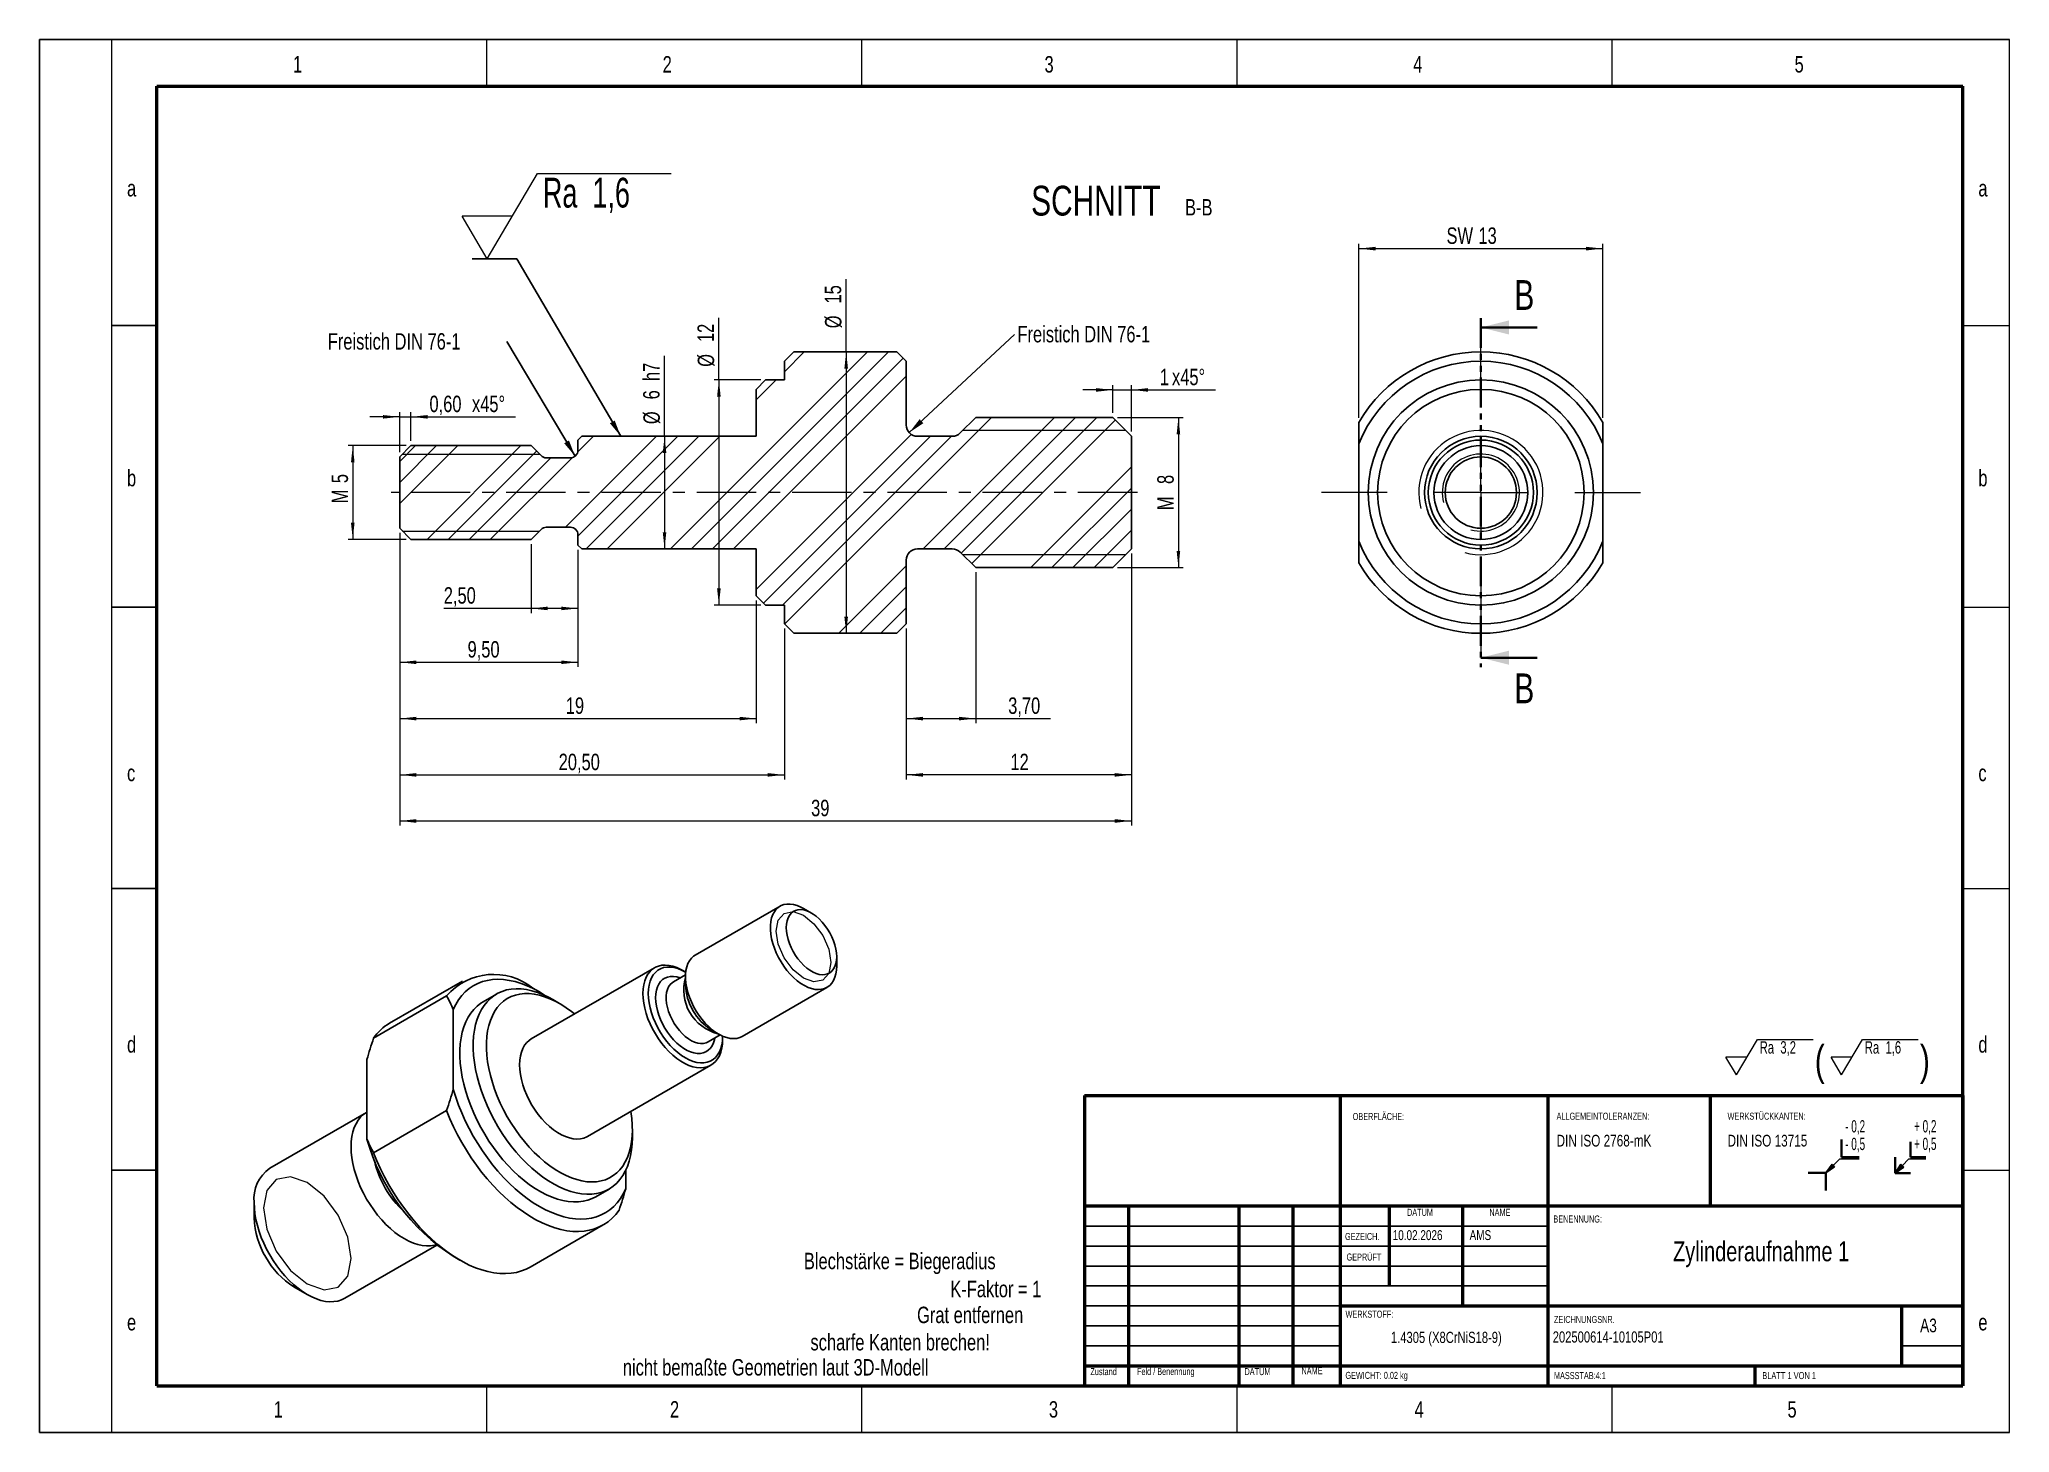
# Model space of a CAD drawing. Header units: millimetres. Extents: x 0 to 420, y 0 to 297.
import ezdxf

# ---------------------------------------------------------------- set-up
doc = ezdxf.new("R2010")
doc.units = ezdxf.units.MM
doc.header["$PDSIZE"] = -1
doc.linetypes.add('CENTERX2', pattern=[20.32, 12.7, -2.54, 2.54, -2.54])
doc.linetypes.add('PHANTOM', pattern=[12.7, 6.35, -1.27, 1.27, -1.27, 1.27, -1.27])
doc.styles.add('SLDTEXTSTYLE0', font='TXT', dxfattribs={"width": 0.605})
doc.styles.add('SLDTEXTSTYLE1', font='TXT', dxfattribs={"width": 0.678571})
doc.styles.add('SLDTEXTSTYLE2', font='TXT', dxfattribs={"width": 0.75})
doc.styles.add('SLDTEXTSTYLE3', font='TXT', dxfattribs={"width": 0.692308})
doc.dimstyles.new('SLDDIMSTYLE0', dxfattribs={"dimtxt": 0.18, "dimasz": 3.556, "dimexe": 0, "dimexo": 0.0625, "dimgap": 0, "dimtad": 0, "dimtih": 1, "dimtoh": 1, "dimdec": 0, "dimrnd": 1e-09, "dimzin": 0, "dimdsep": 46, "dimtxsty": 'Standard', "dimsah": 1, "dimcen": 0.09, "dimadec": 0, "dimazin": 0, "dimtfac": 3.556, "dimtdec": 0, "dimtofl": 0, "dimtmove": 0, "dimatfit": 3, "dimfxl": 1, "dimfrac": 2, "dimtolj": 1, "dimtzin": 0, "dimarcsym": 0})
doc.dimstyles.new('SLDDIMSTYLE1', dxfattribs={"dimtxt": 3.5, "dimasz": 3.556, "dimexe": 0, "dimexo": 0.0625, "dimgap": 0.875, "dimtad": 1, "dimlfac": 0.25, "dimrnd": 1e-09, "dimzin": 12, "dimdsep": 46, "dimtxsty": 'SLDTEXTSTYLE2', "dimsah": 1, "dimcen": 0.09, "dimadec": 0, "dimazin": 3, "dimtfac": 1, "dimtdec": 3, "dimtofl": 0, "dimtmove": 0, "dimatfit": 3, "dimfxl": 1, "dimfrac": 2, "dimtolj": 1, "dimtzin": 12, "dimarcsym": 0})
doc.dimstyles.new('SLDDIMSTYLE2', dxfattribs={"dimtxt": 3.5, "dimasz": 3.556, "dimexe": 0, "dimexo": 0.0625, "dimgap": 0.875, "dimtad": 1, "dimlfac": 0.25, "dimrnd": 1e-09, "dimdsep": 46, "dimtxsty": 'SLDTEXTSTYLE2', "dimsah": 1, "dimcen": 0.09, "dimadec": 0, "dimazin": 2, "dimtfac": 1, "dimtdec": 3, "dimtmove": 0, "dimatfit": 0, "dimfxl": 1, "dimfrac": 2, "dimtolj": 1, "dimtzin": 12, "dimarcsym": 0})
doc.dimstyles.new('SLDDIMSTYLE3', dxfattribs={"dimtxt": 3.5, "dimasz": 3.556, "dimexe": 0, "dimexo": 0.0625, "dimgap": 0.875, "dimtad": 1, "dimlfac": 0.25, "dimrnd": 1e-09, "dimzin": 12, "dimdsep": 46, "dimtxsty": 'SLDTEXTSTYLE2', "dimsah": 1, "dimcen": 0.09, "dimadec": 0, "dimazin": 3, "dimtfac": 1, "dimtdec": 3, "dimtmove": 0, "dimatfit": 0, "dimfxl": 1, "dimfrac": 2, "dimtolj": 1, "dimtzin": 12, "dimarcsym": 0})

msp = doc.modelspace()

# ---------------------------------------------------------------- texts
at = {"color": 7, "linetype": 'Continuous', "lineweight": 0}
for s, insert, char_height, attachment_point, style in [('1', (54.045, 293.436), 3.5, 1, 'SLDTEXTSTYLE2'), ('2', (132.859, 293.436), 3.5, 1, 'SLDTEXTSTYLE2'), ('3', (214.256, 293.436), 3.5, 1, 'SLDTEXTSTYLE2'), ('4', (292.836, 293.436), 3.5, 1, 'SLDTEXTSTYLE2'), ('5', (374.145, 293.436), 3.5, 1, 'SLDTEXTSTYLE2'), ('a', (18.679, 267.017), 3.5, 1, 'SLDTEXTSTYLE2'), ('a', (413.315, 267.017), 3.5, 1, 'SLDTEXTSTYLE2'), ('b', (18.679, 205.231), 3.5, 1, 'SLDTEXTSTYLE2'), ('b', (413.315, 205.231), 3.5, 1, 'SLDTEXTSTYLE2'), ('c', (18.679, 142.374), 3.5, 1, 'SLDTEXTSTYLE2'), ('c', (413.315, 142.374), 3.5, 1, 'SLDTEXTSTYLE2'), ('d', (18.679, 84.517), 3.5, 1, 'SLDTEXTSTYLE2'), ('d', (413.315, 84.517), 3.5, 1, 'SLDTEXTSTYLE2'), ('OBERFLÄCHE:', (279.951, 68.151), 1.5, 1, 'SLDTEXTSTYLE2'), ('DATUM', (291.536, 47.723), 1.5, 1, 'SLDTEXTSTYLE2'), ('NAME', (309.084, 47.723), 1.5, 1, 'SLDTEXTSTYLE2'), ('BENENNUNG:', (322.731, 46.302), 1.5, 1, 'SLDTEXTSTYLE2'), ('GEZEICH.', (278.316, 42.584), 1.5, 1, 'SLDTEXTSTYLE2'), ('10.02.2026', (288.472, 43.173), 2.1167, 1, 'SLDTEXTSTYLE2'), ('AMS', (304.868, 43.179), 2.1167, 1, 'SLDTEXTSTYLE2'), ('Blechstärke = Biegeradius', (162.956, 38.351), 3.5, 1, 'SLDTEXTSTYLE2'), ('GEPRÜFT', (278.64, 38.199), 1.5, 1, 'SLDTEXTSTYLE2'), ('Zylinderaufnahme 1', (367.01, 40.78), 4.23333, 2, 'SLDTEXTSTYLE2'), ('K-Faktor = 1', (194.174, 32.382), 3.5, 1, 'SLDTEXTSTYLE2'), ('Grat entfernen', (187.087, 26.861), 3.5, 1, 'SLDTEXTSTYLE2'), ('WERKSTOFF:', (278.421, 26.01), 1.5, 1, 'SLDTEXTSTYLE2'), ('e', (18.679, 25.307), 3.5, 1, 'SLDTEXTSTYLE2'), ('scharfe Kanten brechen!', (164.366, 21.036), 3.5, 1, 'SLDTEXTSTYLE2'), ('1.4305 (X8CrNiS18-9)', (299.911, 21.509), 2.38125, 2, 'SLDTEXTSTYLE2'), ('202500614-10105P01', (322.588, 21.598), 2.38125, 1, 'SLDTEXTSTYLE2'), ('ZEICHNUNGSNR.', (322.849, 24.892), 1.5, 1, 'SLDTEXTSTYLE2'), ('A3', (400.896, 24.324), 2.9104, 1, 'SLDTEXTSTYLE2'), ('e', (413.315, 25.307), 3.5, 1, 'SLDTEXTSTYLE2'), ('nicht bemaßte Geometrien laut 3D-Modell', (124.374, 15.693), 3.5, 1, 'SLDTEXTSTYLE2'), ('Zustand', (224.035, 13.777), 1.5, 1, 'SLDTEXTSTYLE2'), ('Feld / Benennung', (233.972, 13.811), 1.5, 1, 'SLDTEXTSTYLE2'), ('DATUM', (256.885, 13.774), 1.5, 1, 'SLDTEXTSTYLE2'), ('NAME', (269.035, 13.961), 1.5, 1, 'SLDTEXTSTYLE2'), ('GEWICHT: 0.02 kg', (278.393, 12.973), 1.4986, 1, 'SLDTEXTSTYLE2'), ('MASSSTAB:4:1', (322.849, 12.924), 1.5, 1, 'SLDTEXTSTYLE2'), ('BLATT 1 VON 1', (367.254, 12.924), 1.5, 1, 'SLDTEXTSTYLE3'), ('1', (49.926, 6.722), 3.5, 1, 'SLDTEXTSTYLE2'), ('2', (134.423, 6.722), 3.5, 1, 'SLDTEXTSTYLE2'), ('3', (215.194, 6.722), 3.5, 1, 'SLDTEXTSTYLE2'), ('4', (293.141, 6.722), 3.5, 1, 'SLDTEXTSTYLE2'), ('5', (372.627, 6.722), 3.5, 1, 'SLDTEXTSTYLE2')]:
    msp.add_mtext(s, dxfattribs=dict(at, insert=insert, char_height=char_height, attachment_point=attachment_point, style=style))
at = {"color": 7, "linetype": 'Continuous', "char_height": 6.35, "attachment_point": 1, "style": 'SLDTEXTSTYLE2'}
for insert in [(314.409, 245.683), (314.409, 161.837)]:
    msp.add_mtext('B', dxfattribs=dict(at, insert=insert))

# ---------------------------------------------------------------- blocks, each defined once
blk = doc.blocks.new('SW_NOTE_0')
at = {"color": 0, "linetype": 'Continuous', "lineweight": 0, "insert": (0, 4.51), "char_height": 3.5, "attachment_point": 1, "style": 'SLDTEXTSTYLE0'}
blk.add_mtext('+ 0,5', dxfattribs=at)
blk = doc.blocks.new('SW_NOTE_0_1')
at = {"color": 0, "linetype": 'Continuous', "lineweight": 0, "insert": (0, 4.51), "char_height": 3.5, "attachment_point": 1, "style": 'SLDTEXTSTYLE0'}
blk.add_mtext('+ 0,2', dxfattribs=at)
blk = doc.blocks.new('SW_NOTE_0_2')
at = {"color": 0, "linetype": 'Continuous', "lineweight": 0, "insert": (0, 4.51), "char_height": 3.5, "attachment_point": 1, "style": 'SLDTEXTSTYLE0'}
blk.add_mtext('- 0,2', dxfattribs=at)
blk = doc.blocks.new('SW_NOTE_0_3')
at = {"color": 0, "linetype": 'Continuous', "lineweight": 0, "insert": (0, 4.51), "char_height": 3.5, "attachment_point": 1, "style": 'SLDTEXTSTYLE0'}
blk.add_mtext('- 0,5', dxfattribs=at)
blk = doc.blocks.new('Block3')
at = {"linetype": 'Continuous'}
for points in [[(735.45, 277.8), (737.92, 279.57), (737.22, 280.27)], [(755.16, 277.71), (757.62, 279.47), (756.78, 280.26)]]:
    blk.add_hatch(color=7, dxfattribs=at).paths.add_polyline_path(points, flags=0)
at = {"color": 7, "linetype": 'Continuous', "lineweight": 35}
for p, q in [((739.95, 287.3), (739.95, 282.3)), ((759.52, 286.66), (759.52, 282.3)), ((739.95, 282.3), (744.95, 282.3)), ((755.16, 277.71), (755.16, 282.3)), ((759.52, 282.3), (763.89, 282.3)), ((730.45, 277.8), (735.45, 277.8)), ((735.45, 277.8), (735.45, 272.8)), ((759.52, 277.71), (755.16, 277.71))]:
    blk.add_line(p, q, dxfattribs=at)
at = {"color": 7, "linetype": 'Continuous', "lineweight": 18}
for p, q in [((735.45, 277.8), (739.45, 281.8)), ((735.45, 277.8), (737.22, 280.27)), ((737.22, 280.27), (737.92, 279.57)), ((739.45, 281.8), (744.95, 281.8)), ((755.16, 277.71), (759.02, 281.8)), ((755.16, 277.71), (756.78, 280.26)), ((756.78, 280.26), (757.62, 279.47)), ((759.02, 281.8), (763.89, 281.8)), ((735.45, 277.8), (737.92, 279.57)), ((755.16, 277.71), (757.62, 279.47))]:
    blk.add_line(p, q, dxfattribs=at)
at = {"color": 7, "linetype": 'Continuous', "lineweight": 0}
for p in [(737.57, 279.92), (757.2, 279.87)]:
    blk.add_point(p, dxfattribs=at)
for name, p in [('SW_NOTE_0_2', (740.95, 288.28)), ('SW_NOTE_0_1', (760.52, 288.3)), ('SW_NOTE_0_3', (740.95, 283.28)), ('SW_NOTE_0', (760.52, 283.3))]:
    blk.add_blockref(name, p, dxfattribs=at)
blk = doc.blocks.new('SW_NOTE_0_4')
at = {"color": 0, "linetype": 'Continuous', "lineweight": 0}
for p, q in [((-4.95, -3.78), (-0.49, 3.78)), ((-0.49, 3.78), (11.38, 3.78)), ((17.46, -3.78), (21.92, 3.78)), ((21.92, 3.78), (33.78, 3.78)), ((-4.95, -3.78), (-7.18, 0)), ((-2.72, 0), (-7.18, 0)), ((17.46, -3.78), (15.23, 0)), ((19.69, 0), (15.23, 0))]:
    blk.add_line(p, q, dxfattribs=at)
at = {"color": 0, "linetype": 'Continuous', "lineweight": 0, "attachment_point": 1}
for s, insert, char_height, style in [('Ra  3,2', (0, 3.41), 2.646, 'SLDTEXTSTYLE1'), ('(', (11.75, 2.54), 6.35, 'SLDTEXTSTYLE2'), ('Ra  1,6', (22.41, 3.41), 2.646, 'SLDTEXTSTYLE1'), (')', (34.15, 2.54), 6.35, 'SLDTEXTSTYLE2')]:
    blk.add_mtext(s, dxfattribs=dict(at, insert=insert, char_height=char_height, style=style))
blk = doc.blocks.new('SW_NOTE_0_5')
at = {"color": 0, "linetype": 'Continuous', "lineweight": 0, "attachment_point": 1, "style": 'SLDTEXTSTYLE2'}
for s, insert, char_height in [('ALLGEMEINTOLERANZEN:', (0, 1.93), 1.5), ('DIN ISO 2768-mK', (0, -2.78), 2.5)]:
    blk.add_mtext(s, dxfattribs=dict(at, insert=insert, char_height=char_height))
blk = doc.blocks.new('SW_NOTE_0_6')
at = {"color": 0, "linetype": 'Continuous', "lineweight": 0, "attachment_point": 1, "style": 'SLDTEXTSTYLE2'}
for s, insert, char_height in [('WERKSTÜCKKANTEN:', (0, 1.93), 1.5), ('DIN ISO 13715', (0, -2.78), 2.5)]:
    blk.add_mtext(s, dxfattribs=dict(at, insert=insert, char_height=char_height))
blk = doc.blocks.new('SW_SFSYMBOL_0')
at = {"color": 0, "linetype": 'Continuous', "lineweight": 0}
for p, q in [((3.17, 0), (13.88, 18.14)), ((13.88, 18.14), (42.4, 18.14)), ((3.17, 0), (-2.18, 9.07)), ((8.53, 9.07), (-2.18, 9.07))]:
    blk.add_line(p, q, dxfattribs=at)
at = {"color": 0, "linetype": 'Continuous', "lineweight": 0, "insert": (15.05, 17.26), "char_height": 6.35, "attachment_point": 1, "style": 'SLDTEXTSTYLE1'}
blk.add_mtext('Ra  1,6', dxfattribs=at)
blk = doc.blocks.new('_D')
at = {"color": 7, "linetype": 'Continuous', "lineweight": 0}
for p, q in [((281.27, 216.36), (281.27, 253.4)), ((281.27, 252.4), (333.27, 252.4)), ((333.27, 216.36), (333.27, 253.4))]:
    blk.add_line(p, q, dxfattribs=at)
at = {"color": 7, "linetype": 'Continuous', "lineweight": 18}
for points in [[(281.27, 252.4), (284.82, 252.01), (284.82, 252.78)], [(333.27, 252.4), (329.71, 252.78), (329.71, 252.01)]]:
    blk.add_solid(points, dxfattribs=at)
at = {"color": 7, "linetype": 'Continuous', "lineweight": 18, "char_height": 3.5, "attachment_point": 1, "style": 'SLDTEXTSTYLE2'}
for s, insert in [('SW', (299.95, 256.91)), ('13', (306.75, 256.91))]:
    blk.add_mtext(s, dxfattribs=dict(at, insert=insert))
blk = doc.blocks.new('SW_CENTERMARKSYMBOL_0')
at = {"color": 0, "linetype": 'Continuous', "lineweight": 18}
for p, q in [((0, 20), (0, 34)), ((0, 0), (0, 10)), ((-20, 0), (-34, 0)), ((0, 0), (-10, 0)), ((0, 0), (0, -10)), ((0, 0), (10, 0)), ((20, 0), (34, 0)), ((0, -20), (0, -34))]:
    blk.add_line(p, q, dxfattribs=at)
blk = doc.blocks.new('_D_1')
at = {"color": 7, "linetype": 'Continuous', "lineweight": 0}
for q in [(171.98, 245.88), (171.98, 170.4)]:
    blk.add_line((171.98, 230.4), q, dxfattribs=at)
at = {"color": 7, "linetype": 'Continuous', "lineweight": 18}
for points in [[(171.98, 230.4), (171.59, 226.84), (172.36, 226.84)], [(171.98, 170.4), (172.36, 173.95), (171.59, 173.95)]]:
    blk.add_solid(points, dxfattribs=at)
at = {"color": 7, "linetype": 'Continuous', "lineweight": 18, "char_height": 3.5, "attachment_point": 1, "rotation": 90, "style": 'SLDTEXTSTYLE2'}
for s, insert in [('15', (167.41, 240.7)), ('%%c', (167.46, 235.42))]:
    blk.add_mtext(s, dxfattribs=dict(at, insert=insert))
blk = doc.blocks.new('_D_2')
at = {"color": 7, "linetype": 'Continuous', "lineweight": 0}
for p, q in [((76.8, 191.8), (76.8, 163.22)), ((114.8, 188.2), (114.8, 163.22)), ((76.8, 164.22), (114.8, 164.22))]:
    blk.add_line(p, q, dxfattribs=at)
at = {"color": 7, "linetype": 'Continuous', "lineweight": 18}
for points in [[(76.8, 164.22), (80.35, 163.84), (80.35, 164.6)], [(114.8, 164.22), (111.24, 164.6), (111.24, 163.84)]]:
    blk.add_solid(points, dxfattribs=at)
at = {"color": 7, "linetype": 'Continuous', "lineweight": 18, "insert": (91.27, 168.73), "char_height": 3.5, "attachment_point": 1, "style": 'SLDTEXTSTYLE2'}
blk.add_mtext('9,50', dxfattribs=at)
blk = doc.blocks.new('_D_3')
at = {"color": 7, "linetype": 'Continuous', "lineweight": 0}
for p, q in [((76.8, 191.8), (76.8, 151.22)), ((152.8, 177.4), (152.8, 151.22)), ((76.8, 152.22), (152.8, 152.22))]:
    blk.add_line(p, q, dxfattribs=at)
at = {"color": 7, "linetype": 'Continuous', "lineweight": 18}
for points in [[(76.8, 152.22), (80.35, 151.84), (80.35, 152.6)], [(152.8, 152.22), (149.24, 152.6), (149.24, 151.84)]]:
    blk.add_solid(points, dxfattribs=at)
at = {"color": 7, "linetype": 'Continuous', "lineweight": 18, "insert": (112.21, 156.73), "char_height": 3.5, "attachment_point": 1, "style": 'SLDTEXTSTYLE2'}
blk.add_mtext('19', dxfattribs=at)
blk = doc.blocks.new('_D_4')
at = {"color": 7, "linetype": 'Continuous', "lineweight": 0}
for p, q in [((76.8, 191.8), (76.8, 139.22)), ((158.8, 171.4), (158.8, 139.22)), ((76.8, 140.22), (158.8, 140.22))]:
    blk.add_line(p, q, dxfattribs=at)
at = {"color": 7, "linetype": 'Continuous', "lineweight": 18}
for points in [[(76.8, 140.22), (80.35, 139.84), (80.35, 140.6)], [(158.8, 140.22), (155.24, 140.6), (155.24, 139.84)]]:
    blk.add_solid(points, dxfattribs=at)
at = {"color": 7, "linetype": 'Continuous', "lineweight": 18, "insert": (110.69, 144.73), "char_height": 3.5, "attachment_point": 1, "style": 'SLDTEXTSTYLE2'}
blk.add_mtext('20,50', dxfattribs=at)
blk = doc.blocks.new('_D_5')
at = {"color": 7, "linetype": 'Continuous', "lineweight": 0}
for p, q in [((232.8, 187.4), (232.8, 139.22)), ((184.8, 171.4), (184.8, 139.22)), ((232.8, 140.22), (184.8, 140.22))]:
    blk.add_line(p, q, dxfattribs=at)
at = {"color": 7, "linetype": 'Continuous', "lineweight": 18}
for points in [[(184.8, 140.22), (188.35, 139.84), (188.35, 140.6)], [(232.8, 140.22), (229.24, 140.6), (229.24, 139.84)]]:
    blk.add_solid(points, dxfattribs=at)
at = {"color": 7, "linetype": 'Continuous', "lineweight": 18, "insert": (206.99, 144.73), "char_height": 3.5, "attachment_point": 1, "style": 'SLDTEXTSTYLE2'}
blk.add_mtext('12', dxfattribs=at)
blk = doc.blocks.new('_D_6')
at = {"color": 7, "linetype": 'Continuous', "lineweight": 0}
for q in [(133.26, 229.57), (133.26, 188.4)]:
    blk.add_line((133.26, 212.4), q, dxfattribs=at)
at = {"color": 7, "linetype": 'Continuous', "lineweight": 18}
for points in [[(133.26, 212.4), (132.88, 208.84), (133.64, 208.84)], [(133.26, 188.4), (133.64, 191.95), (132.88, 191.95)]]:
    blk.add_solid(points, dxfattribs=at)
at = {"color": 7, "linetype": 'Continuous', "lineweight": 18, "char_height": 3.5, "attachment_point": 1, "rotation": 90, "style": 'SLDTEXTSTYLE2'}
for s, insert in [('h7', (128.69, 224.16)), ('6', (128.69, 220.26)), ('%%c', (128.75, 214.98))]:
    blk.add_mtext(s, dxfattribs=dict(at, insert=insert))
blk = doc.blocks.new('_D_7')
at = {"color": 7, "linetype": 'Continuous', "lineweight": 0}
for p, q in [((144.84, 224.4), (144.84, 237.65)), ((153.8, 224.4), (143.84, 224.4)), ((144.84, 224.4), (144.84, 176.4)), ((153.8, 176.4), (143.84, 176.4))]:
    blk.add_line(p, q, dxfattribs=at)
at = {"color": 7, "linetype": 'Continuous', "lineweight": 18}
for points in [[(144.84, 224.4), (144.46, 220.84), (145.23, 220.84)], [(144.84, 176.4), (145.23, 179.95), (144.46, 179.95)]]:
    blk.add_solid(points, dxfattribs=at)
at = {"color": 7, "linetype": 'Continuous', "lineweight": 18, "char_height": 3.5, "attachment_point": 1, "rotation": 90, "style": 'SLDTEXTSTYLE2'}
for s, insert in [('12', (140.28, 232.48)), ('%%c', (140.33, 227.2))]:
    blk.add_mtext(s, dxfattribs=dict(at, insert=insert))
blk = doc.blocks.new('_D_8')
at = {"color": 7, "linetype": 'Continuous', "lineweight": 0}
for p, q in [((229.8, 216.4), (243.8, 216.4)), ((242.8, 216.4), (242.8, 184.4)), ((229.8, 184.4), (243.8, 184.4))]:
    blk.add_line(p, q, dxfattribs=at)
at = {"color": 7, "linetype": 'Continuous', "lineweight": 18}
for points in [[(242.8, 216.4), (242.42, 212.84), (243.18, 212.84)], [(242.8, 184.4), (243.18, 187.95), (242.42, 187.95)]]:
    blk.add_solid(points, dxfattribs=at)
at = {"color": 7, "linetype": 'Continuous', "lineweight": 18, "char_height": 3.5, "attachment_point": 1, "rotation": 90, "style": 'SLDTEXTSTYLE2'}
for s, insert in [('8', (238.29, 202.22)), ('M', (238.29, 196.64))]:
    blk.add_mtext(s, dxfattribs=dict(at, insert=insert))
blk = doc.blocks.new('_D_9')
at = {"color": 7, "linetype": 'Continuous', "lineweight": 0}
for p, q in [((104.8, 189.4), (104.8, 174.7)), ((114.8, 188.2), (114.8, 174.7)), ((104.8, 175.7), (86.2, 175.7)), ((114.8, 175.7), (104.8, 175.7))]:
    blk.add_line(p, q, dxfattribs=at)
at = {"color": 7, "linetype": 'Continuous', "lineweight": 18}
for points in [[(104.8, 175.7), (108.35, 175.32), (108.35, 176.08)], [(114.8, 175.7), (111.24, 176.08), (111.24, 175.32)]]:
    blk.add_solid(points, dxfattribs=at)
at = {"color": 7, "linetype": 'Continuous', "lineweight": 18, "insert": (86.2, 180.22), "char_height": 3.5, "attachment_point": 1, "style": 'SLDTEXTSTYLE2'}
blk.add_mtext('2,50', dxfattribs=at)
blk = doc.blocks.new('_D_10')
at = {"color": 7, "linetype": 'Continuous', "lineweight": 0}
for p, q in [((199.6, 183.4), (199.6, 151.22)), ((184.8, 171.4), (184.8, 151.22)), ((184.8, 152.22), (199.6, 152.22)), ((199.6, 152.22), (215.56, 152.22))]:
    blk.add_line(p, q, dxfattribs=at)
at = {"color": 7, "linetype": 'Continuous', "lineweight": 18}
for points in [[(184.8, 152.22), (188.35, 151.84), (188.35, 152.6)], [(199.6, 152.22), (196.04, 152.6), (196.04, 151.84)]]:
    blk.add_solid(points, dxfattribs=at)
at = {"color": 7, "linetype": 'Continuous', "lineweight": 18, "insert": (206.51, 156.73), "char_height": 3.5, "attachment_point": 1, "style": 'SLDTEXTSTYLE2'}
blk.add_mtext('3,70', dxfattribs=at)
blk = doc.blocks.new('_D_11')
at = {"color": 7, "linetype": 'Continuous', "lineweight": 0}
for p, q in [((76.8, 216.54), (70.45, 216.54)), ((76.8, 209), (76.8, 217.54)), ((76.8, 216.54), (79.2, 216.54)), ((79.2, 211.4), (79.2, 217.54)), ((79.2, 216.54), (101.49, 216.54))]:
    blk.add_line(p, q, dxfattribs=at)
at = {"color": 7, "linetype": 'Continuous', "lineweight": 18}
for points in [[(76.8, 216.54), (73.24, 216.92), (73.24, 216.16)], [(79.2, 216.54), (82.75, 216.16), (82.75, 216.92)]]:
    blk.add_solid(points, dxfattribs=at)
at = {"color": 7, "linetype": 'Continuous', "lineweight": 18, "char_height": 3.5, "attachment_point": 1, "style": 'SLDTEXTSTYLE2'}
for s, insert in [('0,60', (83.15, 221.05)), ('x45°', (92.21, 221.05))]:
    blk.add_mtext(s, dxfattribs=dict(at, insert=insert))
blk = doc.blocks.new('_D_12')
at = {"color": 7, "linetype": 'Continuous', "lineweight": 0}
for p, q in [((228.8, 217.4), (228.8, 223.28)), ((232.8, 213.4), (232.8, 223.28)), ((228.8, 222.28), (222.45, 222.28)), ((228.8, 222.28), (232.8, 222.28)), ((232.8, 222.28), (250.71, 222.28))]:
    blk.add_line(p, q, dxfattribs=at)
at = {"color": 7, "linetype": 'Continuous', "lineweight": 18}
for points in [[(228.8, 222.28), (225.24, 222.66), (225.24, 221.89)], [(232.8, 222.28), (236.35, 221.89), (236.35, 222.66)]]:
    blk.add_solid(points, dxfattribs=at)
at = {"color": 7, "linetype": 'Continuous', "lineweight": 18, "char_height": 3.5, "attachment_point": 1, "style": 'SLDTEXTSTYLE2'}
for s, insert in [('1', (238.84, 226.79)), ('x45°', (241.43, 226.79))]:
    blk.add_mtext(s, dxfattribs=dict(at, insert=insert))
blk = doc.blocks.new('_D_13')
at = {"color": 7, "linetype": 'Continuous', "lineweight": 0}
for p, q in [((78.2, 210.4), (65.8, 210.4)), ((66.8, 210.4), (66.8, 190.4)), ((78.2, 190.4), (65.8, 190.4))]:
    blk.add_line(p, q, dxfattribs=at)
at = {"color": 7, "linetype": 'Continuous', "lineweight": 18}
for points in [[(66.8, 210.4), (66.42, 206.84), (67.18, 206.84)], [(66.8, 190.4), (67.18, 193.95), (66.42, 193.95)]]:
    blk.add_solid(points, dxfattribs=at)
at = {"color": 7, "linetype": 'Continuous', "lineweight": 18, "char_height": 3.5, "attachment_point": 1, "rotation": 90, "style": 'SLDTEXTSTYLE2'}
for s, insert in [('5', (62.29, 202.4)), ('M', (62.29, 198.11))]:
    blk.add_mtext(s, dxfattribs=dict(at, insert=insert))
blk = doc.blocks.new('_D_14')
at = {"color": 7, "linetype": 'Continuous', "lineweight": 0}
for p, q in [((76.8, 191.8), (76.8, 129.4)), ((232.8, 187.4), (232.8, 129.4)), ((76.8, 130.4), (232.8, 130.4))]:
    blk.add_line(p, q, dxfattribs=at)
at = {"color": 7, "linetype": 'Continuous', "lineweight": 18}
for points in [[(76.8, 130.4), (80.35, 130.01), (80.35, 130.78)], [(232.8, 130.4), (229.24, 130.78), (229.24, 130.01)]]:
    blk.add_solid(points, dxfattribs=at)
at = {"color": 7, "linetype": 'Continuous', "lineweight": 18, "insert": (164.5, 134.91), "char_height": 3.5, "attachment_point": 1, "style": 'SLDTEXTSTYLE2'}
blk.add_mtext('39', dxfattribs=at)
blk = doc.blocks.new('SW_NOTE_0_7')
at = {"color": 0, "linetype": 'Continuous', "lineweight": 0, "attachment_point": 2, "style": 'SLDTEXTSTYLE2'}
for s, insert, char_height in [('SCHNITT', (16.07, 8.19), 6.35), ('B-B', (38.01, 5.35), 3.5)]:
    blk.add_mtext(s, dxfattribs=dict(at, insert=insert, char_height=char_height))
blk = doc.blocks.new('SW_NOTE_0_8')
at = {"color": 0, "linetype": 'Continuous', "lineweight": 0, "insert": (-38.17, 1.77), "char_height": 3.5, "attachment_point": 1, "style": 'SLDTEXTSTYLE2'}
blk.add_mtext('Freistich DIN 76-1', dxfattribs=at)
blk = doc.blocks.new('SW_NOTE_0_9')
at = {"color": 0, "linetype": 'Continuous', "lineweight": 0, "insert": (0.6, 1.84), "char_height": 3.5, "attachment_point": 1, "style": 'SLDTEXTSTYLE2'}
blk.add_mtext('Freistich DIN 76-1', dxfattribs=at)

# ---------------------------------------------------------------- dimensions: what is measured, and where the dimension line sits
at = {"color": 7, "linetype": 'Continuous', "lineweight": 18}
for base, p1, p2, text, dimstyle, picture, middle in [((333.269, 252.396), (281.269, 215.362), (333.269, 215.362), 'SW<>', 'SLDDIMSTYLE1', '_D', (305.937, 252.396)), ((232.799, 222.275), (228.799, 216.396), (232.799, 212.396), '<>x45°', 'SLDDIMSTYLE3', '_D_12', (244.778, 222.275)), ((79.199, 216.542), (76.799, 207.996), (79.199, 210.396), '<>x45°', 'SLDDIMSTYLE2', '_D_11', (92.321, 216.542))]:
    dim = msp.add_linear_dim(base=base, p1=p1, p2=p2, text=text, dimstyle=dimstyle, dxfattribs=at)
    dim.commit()
    dim.dimension.update_dxf_attribs({"geometry": picture, "text_midpoint": middle, "dimtype": 160})
for base, p1, p2, text, picture, middle in [((171.975, 170.396), (182.799, 230.396), (182.799, 170.396), '%%c<>', '_D_1', (171.975, 240.65)), ((144.844, 176.396), (154.799, 224.396), (154.799, 176.396), '%%c<>', '_D_7', (144.844, 232.427)), ((133.258, 188.396), (115.599, 212.396), (115.599, 188.396), '%%c<> h7', '_D_6', (133.258, 222.275)), ((242.799, 184.396), (228.799, 216.396), (228.799, 184.396), 'M <>', '_D_8', (242.799, 200.721)), ((66.799, 190.396), (79.199, 210.396), (79.199, 190.396), 'M<>', '_D_13', (66.799, 201.545))]:
    dim = msp.add_linear_dim(base=base, p1=p1, p2=p2, angle=90, text=text, dimstyle='SLDDIMSTYLE1', dxfattribs=at)
    dim.commit()
    dim.dimension.update_dxf_attribs({"geometry": picture, "text_midpoint": middle, "dimtype": 160})
for base, p1, p2, picture, middle in [((114.799, 164.222), (76.799, 192.796), (114.799, 189.196), '_D_2', (95.799, 164.222)), ((152.799, 152.222), (76.799, 192.796), (152.799, 178.396), '_D_3', (114.799, 152.222)), ((158.799, 140.222), (76.799, 192.796), (158.799, 172.396), '_D_4', (116.512, 140.222)), ((232.799, 130.396), (76.799, 192.796), (232.799, 188.396), '_D_14', (167.09, 130.396)), ((104.799, 175.703), (114.799, 189.196), (104.799, 190.396), '_D_9', (90.726, 175.703)), ((184.799, 140.222), (232.799, 188.396), (184.799, 172.396), '_D_5', (209.573, 140.222)), ((199.599, 152.222), (184.799, 172.396), (199.599, 184.396), '_D_10', (211.039, 152.222))]:
    dim = msp.add_linear_dim(base=base, p1=p1, p2=p2, dimstyle='SLDDIMSTYLE1', dxfattribs=at)
    dim.commit()
    dim.dimension.update_dxf_attribs({"geometry": picture, "text_midpoint": middle, "dimtype": 160})

# ---------------------------------------------------------------- hatches: boundary and pattern name
at = {"linetype": 'Continuous', "lineweight": 18}
h = msp.add_hatch(dxfattribs=at)
h.set_pattern_fill('DIN 201 Stahl und Stahlguss', style=0, pattern_type=2)
h.set_pattern_definition([(45, (0, 0), (-13.4704, 13.4704), []), (45, (4.49, 0), (-13.4704, 13.4704), []), (45, (8.98, 0), (-13.4704, 13.4704), []), (45, (13.47, 0), (-13.4704, 13.4704), [])])
edge = h.paths.add_edge_path(flags=0)
edge.add_line((160.799, 170.396), (182.799, 170.396))
edge.add_line((182.799, 170.396), (184.799, 172.396))
edge.add_line((184.799, 172.396), (184.799, 185.996))
edge.add_arc((187.199, 185.996), 2.4, 90, 180, ccw=False)
edge.add_line((187.199, 188.396), (194.605, 188.396))
edge.add_arc((194.605, 185.996), 2.4, 45, 90, ccw=False)
edge.add_line((196.302, 187.693), (199.599, 184.396))
edge.add_line((199.599, 184.396), (228.799, 184.396))
edge.add_line((228.799, 184.396), (232.799, 188.396))
edge.add_line((232.799, 188.396), (232.799, 212.396))
edge.add_line((232.799, 212.396), (228.799, 216.396))
edge.add_line((228.799, 216.396), (199.599, 216.396))
edge.add_line((199.599, 216.396), (196.302, 213.098))
edge.add_arc((194.605, 214.796), 2.4, 270, 315, ccw=False)
edge.add_line((194.605, 212.396), (187.199, 212.396))
edge.add_arc((187.199, 214.796), 2.4, 180, 270, ccw=False)
edge.add_line((184.799, 214.796), (184.799, 228.396))
edge.add_line((184.799, 228.396), (182.799, 230.396))
edge.add_line((182.799, 230.396), (160.799, 230.396))
edge.add_line((160.799, 230.396), (158.799, 228.396))
edge.add_line((158.799, 228.396), (158.799, 224.396))
edge.add_line((158.799, 224.396), (154.799, 224.396))
edge.add_line((154.799, 224.396), (152.799, 222.396))
edge.add_line((152.799, 222.396), (152.799, 212.396))
edge.add_line((152.799, 212.396), (115.599, 212.396))
edge.add_line((115.599, 212.396), (114.799, 211.596))
edge.add_line((114.799, 211.596), (114.799, 209.396))
edge.add_arc((113.199, 209.396), 1.6, 270, 360, ccw=False)
edge.add_line((113.199, 207.796), (108.062, 207.796))
edge.add_arc((108.062, 209.396), 1.6, 225, 270, ccw=False)
edge.add_line((106.93, 208.264), (104.799, 210.396))
edge.add_line((104.799, 210.396), (79.199, 210.396))
edge.add_line((79.199, 210.396), (76.799, 207.996))
edge.add_line((76.799, 207.996), (76.799, 192.796))
edge.add_line((76.799, 192.796), (79.199, 190.396))
edge.add_line((79.199, 190.396), (104.799, 190.396))
edge.add_line((104.799, 190.396), (106.93, 192.527))
edge.add_arc((108.062, 191.396), 1.6, 90, 135, ccw=False)
edge.add_line((108.062, 192.996), (113.199, 192.996))
edge.add_arc((113.199, 191.396), 1.6, 0, 90, ccw=False)
edge.add_line((114.799, 191.396), (114.799, 189.196))
edge.add_line((114.799, 189.196), (115.599, 188.396))
edge.add_line((115.599, 188.396), (152.799, 188.396))
edge.add_line((152.799, 188.396), (152.799, 178.396))
edge.add_line((152.799, 178.396), (154.799, 176.396))
edge.add_line((154.799, 176.396), (158.799, 176.396))
edge.add_line((158.799, 176.396), (158.799, 172.396))
edge.add_line((158.799, 172.396), (160.799, 170.396))

# ---------------------------------------------------------------- linework, layer by layer
at = {"color": 7, "linetype": 'Continuous', "lineweight": 25}
for p, q in [((0.004, 0.024), (0.004, 296.992)), ((0.004, 296.992), (419.975, 296.992)), ((15.338, 235.992), (25.004, 235.992)), ((158.799, 228.396), (160.799, 230.396)), ((158.799, 224.396), (158.799, 228.396)), ((160.799, 230.396), (182.799, 230.396)), ((182.799, 230.396), (184.799, 228.396)), ((184.799, 228.396), (184.799, 214.796)), ((152.799, 222.396), (154.799, 224.396)), ((154.799, 224.396), (158.799, 224.396)), ((152.799, 212.396), (152.799, 222.396)), ((196.302, 213.098), (199.599, 216.396)), ((199.599, 216.396), (228.799, 216.396)), ((228.799, 216.396), (232.799, 212.396)), ((76.799, 207.996), (79.199, 210.396)), ((79.199, 210.396), (104.799, 210.396)), ((104.799, 210.396), (106.93, 208.264)), ((114.799, 211.596), (115.599, 212.396)), ((114.799, 209.396), (114.799, 211.596)), ((115.599, 212.396), (152.799, 212.396)), ((187.199, 212.396), (194.605, 212.396)), ((232.799, 212.396), (232.799, 188.396)), ((281.269, 190.003), (281.269, 210.788)), ((333.269, 210.788), (333.269, 190.003)), ((76.799, 192.796), (76.799, 207.996)), ((108.062, 207.796), (113.199, 207.796)), ((79.199, 190.396), (76.799, 192.796)), ((104.799, 190.396), (79.199, 190.396)), ((106.93, 192.527), (104.799, 190.396)), ((113.199, 192.996), (108.062, 192.996)), ((114.799, 189.196), (114.799, 191.396)), ((115.599, 188.396), (114.799, 189.196)), ((152.799, 188.396), (115.599, 188.396)), ((152.799, 178.396), (152.799, 188.396)), ((184.799, 185.996), (184.799, 172.396)), ((194.605, 188.396), (187.199, 188.396)), ((199.599, 184.396), (196.302, 187.693)), ((232.799, 188.396), (228.799, 184.396)), ((228.799, 184.396), (199.599, 184.396)), ((154.799, 176.396), (152.799, 178.396)), ((158.799, 176.396), (154.799, 176.396)), ((158.799, 172.396), (158.799, 176.396)), ((15.338, 175.992), (25.004, 175.992)), ((160.799, 170.396), (158.799, 172.396)), ((184.799, 172.396), (182.799, 170.396)), ((182.799, 170.396), (160.799, 170.396)), ((15.338, 115.992), (25.004, 115.992)), ((157.884, 112.24), (139.782, 101.79)), ((164.581, 110.764), (162.885, 111.744)), ((169.955, 99.497), (169.955, 101.457)), ((131.145, 99.113), (104.841, 83.928)), ((137.719, 97.597), (135.142, 96.109)), ((137.712, 98.192), (137.146, 98.519)), ((137.71, 97.212), (137.71, 95.471)), ((86.799, 93.104), (71.242, 84.124)), ((90.185, 96.252), (74.628, 87.271)), ((97.427, 93.504), (94.599, 91.872)), ((106.601, 93.948), (105.187, 94.764)), ((149.781, 84.469), (167.883, 94.919)), ((88.213, 73.214), (88.213, 90.186)), ((110.843, 91.498), (109.429, 92.315)), ((142.542, 83.292), (145.118, 84.779)), ((143.274, 85.835), (144.78, 84.965)), ((145.63, 84.476), (145.63, 84.533)), ((145.63, 83.822), (145.63, 84.476)), ((69.828, 79.572), (69.828, 62.601)), ((116.84, 63.143), (143.144, 78.328)), ((69.748, 68.289), (49.101, 56.369)), ((71.242, 59.682), (86.799, 68.663)), ((126.397, 62.922), (126.397, 64.555)), ((15.338, 55.992), (25.004, 55.992)), ((124.983, 55.907), (124.983, 51.987)), ((118.597, 50.301), (121.425, 51.934)), ((45.787, 49.043), (45.787, 45.778)), ((104.626, 35.308), (120.182, 44.289)), ((321.575, 44.024), (222.775, 44.024)), ((65.1, 28.655), (84.722, 39.983)), ((321.575, 39.774), (222.775, 39.774)), ((88.21, 37.612), (89.624, 36.795)), ((321.575, 35.524), (222.775, 35.524)), ((54.27, 31.082), (57.098, 29.449)), ((321.575, 31.274), (222.775, 31.274)), ((277.375, 27.024), (222.775, 27.024)), ((277.375, 22.774), (222.775, 22.774)), ((277.375, 18.524), (222.775, 18.524)), ((409.975, 18.524), (396.975, 18.524)), ((0.004, 0.024), (419.975, 0.024))]:
    msp.add_line(p, q, dxfattribs=at)
at = {"color": 7, "linetype": 'Continuous', "lineweight": 18}
for p, q in [((15.338, 296.992), (15.338, 0.024)), ((95.3, 296.992), (95.3, 286.992)), ((175.262, 296.992), (175.262, 286.992)), ((255.224, 296.992), (255.224, 286.992)), ((335.186, 296.992), (335.186, 286.992)), ((419.975, 0.024), (419.975, 296.992)), ((409.975, 235.992), (419.975, 235.992)), ((231.561, 213.634), (196.837, 213.634)), ((77.419, 208.616), (106.579, 208.616)), ((77.419, 192.176), (106.579, 192.176)), ((231.561, 187.158), (196.837, 187.158)), ((409.975, 175.992), (419.975, 175.992)), ((409.975, 115.992), (419.975, 115.992)), ((409.975, 55.992), (419.975, 55.992)), ((95.3, 10.024), (95.3, 0.024)), ((175.262, 10.024), (175.262, 0.024)), ((255.224, 10.024), (255.224, 0.024)), ((335.186, 10.024), (335.186, 0.024))]:
    msp.add_line(p, q, dxfattribs=at)
at = {"color": 7, "linetype": 'Continuous', "lineweight": 50}
for p, q in [((25.004, 10.024), (25.004, 286.992)), ((25.004, 286.992), (409.975, 286.992)), ((409.975, 10.024), (409.975, 286.992)), ((222.775, 71.898), (409.975, 71.898)), ((222.775, 71.898), (222.775, 10.024)), ((277.375, 10.024), (277.375, 71.898)), ((321.575, 71.898), (321.575, 10.024)), ((356.167, 71.898), (356.167, 48.274)), ((409.975, 71.898), (409.975, 10.024)), ((409.975, 48.274), (222.775, 48.274)), ((232.177, 48.274), (232.177, 10.024)), ((255.668, 48.274), (255.668, 10.024)), ((267.174, 48.274), (267.174, 10.024)), ((287.775, 31.274), (287.775, 48.274)), ((303.375, 48.274), (303.375, 27.024)), ((277.375, 27.024), (409.975, 27.024)), ((396.975, 14.274), (396.975, 27.024)), ((222.775, 14.274), (409.975, 14.274)), ((365.775, 10.024), (365.775, 14.274)), ((25.004, 10.024), (409.975, 10.024))]:
    msp.add_line(p, q, dxfattribs=at)
at = {"color": 7, "linetype": 'PHANTOM', "lineweight": 35}
msp.add_line((307.269, 237.596), (307.269, 163.196), dxfattribs=at)
at = {"color": 7, "linetype": 'Continuous', "lineweight": 35}
for p, q in [((319.269, 235.596), (307.269, 235.596)), ((319.269, 165.196), (307.269, 165.196))]:
    msp.add_line(p, q, dxfattribs=at)
at = {"color": 7, "linetype": 'CENTERX2', "lineweight": 18}
msp.add_line((234.091, 200.396), (74.981, 200.396), dxfattribs=at)
at = {"color": 7, "linetype": 'Continuous', "lineweight": 25, "flags": 128}
for points in [[(169.955, 99.497), (169.912, 98.624), (169.783, 97.811), (169.571, 97.067), (169.278, 96.403), (168.907, 95.826), (168.464, 95.343), (167.952, 94.96), (167.379, 94.681), (166.751, 94.511), (166.076, 94.451), (165.363, 94.501), (164.619, 94.662), (163.855, 94.931), (163.078, 95.305), (162.3, 95.779), (161.528, 96.348), (160.773, 97.005), (160.043, 97.742), (159.348, 98.549), (158.696, 99.418), (158.094, 100.337), (157.551, 101.295), (157.073, 102.281), (156.665, 103.283), (156.332, 104.289), (156.079, 105.286), (155.909, 106.262), (155.823, 107.206), (155.823, 108.105), (155.909, 108.95), (156.079, 109.729), (156.332, 110.434), (156.665, 111.056), (157.073, 111.587), (157.551, 112.02), (158.094, 112.352), (158.696, 112.576), (159.348, 112.692), (160.043, 112.697), (160.773, 112.591), (161.528, 112.376), (162.3, 112.054), (162.885, 111.744)], [(169.955, 101.457), (169.912, 102.259), (169.786, 103.098), (169.577, 103.959), (169.29, 104.83), (168.928, 105.697), (168.498, 106.546), (168.006, 107.363), (167.46, 108.137), (166.869, 108.853), (166.241, 109.503), (165.588, 110.074), (164.918, 110.558), (164.243, 110.947), (163.574, 111.236), (162.92, 111.42), (162.292, 111.495), (161.701, 111.461), (161.155, 111.318), (160.663, 111.069), (160.233, 110.717), (159.871, 110.267), (159.584, 109.728), (159.375, 109.107), (159.249, 108.415), (159.207, 107.662), (159.249, 106.859), (159.375, 106.021), (159.584, 105.159), (159.871, 104.288), (160.233, 103.421), (160.663, 102.573), (161.155, 101.755), (161.701, 100.982), (162.292, 100.265), (162.92, 99.616), (163.574, 99.045), (164.243, 98.561), (164.918, 98.171), (165.588, 97.882), (166.241, 97.699), (166.869, 97.623), (167.46, 97.657), (168.006, 97.8), (168.498, 98.05), (168.928, 98.402), (169.29, 98.851), (169.577, 99.39), (169.786, 100.011), (169.912, 100.704), (169.955, 101.457)], [(139.782, 101.79), (139.449, 101.57), (138.971, 101.137), (138.563, 100.606), (138.23, 99.984), (137.977, 99.279), (137.807, 98.5), (137.721, 97.655), (137.721, 96.756), (137.807, 95.812), (137.977, 94.836), (138.23, 93.839), (138.563, 92.833), (138.971, 91.831), (139.449, 90.845), (139.992, 89.887), (140.594, 88.968), (141.246, 88.099), (141.941, 87.292), (142.671, 86.555), (143.426, 85.898), (144.198, 85.329), (144.976, 84.855), (145.753, 84.481), (146.517, 84.212), (147.261, 84.051), (147.974, 84.001), (148.649, 84.061), (149.277, 84.231), (149.781, 84.469)], [(108.07, 93.037), (107.906, 93.144), (106.598, 93.95), (105.289, 94.655), (103.986, 95.257), (102.695, 95.754), (101.421, 96.143), (100.169, 96.422), (98.945, 96.591), (97.755, 96.647), (96.604, 96.593), (95.496, 96.426), (94.437, 96.149), (93.431, 95.762), (92.482, 95.267), (91.595, 94.667), (90.774, 93.963), (90.022, 93.16), (89.343, 92.259), (88.739, 91.267), (88.213, 90.186)], [(145.63, 83.822), (145.587, 82.856), (145.456, 81.95), (145.241, 81.114), (144.942, 80.355), (144.564, 79.683), (144.109, 79.103), (143.583, 78.622), (142.991, 78.244), (142.339, 77.974), (141.633, 77.814), (140.882, 77.767), (140.092, 77.831), (139.272, 78.007), (138.43, 78.294), (137.575, 78.687), (136.715, 79.183), (135.86, 79.777), (135.018, 80.463), (134.198, 81.234), (133.408, 82.081), (132.656, 82.997), (131.951, 83.971), (131.299, 84.994), (130.707, 86.055), (130.18, 87.144), (129.726, 88.249), (129.347, 89.358), (129.049, 90.461), (128.833, 91.547), (128.703, 92.603), (128.66, 93.619), (128.703, 94.586), (128.833, 95.491), (129.049, 96.328), (129.347, 97.086), (129.726, 97.759), (130.18, 98.339), (130.707, 98.82), (131.299, 99.198), (131.951, 99.468), (132.656, 99.627), (133.408, 99.675), (134.198, 99.611), (135.018, 99.434), (135.86, 99.148), (136.715, 98.755), (137.146, 98.519)], [(137.762, 98.163), (137.71, 98.193), (136.883, 98.621), (136.064, 98.943), (135.263, 99.158), (134.489, 99.262), (133.751, 99.253), (133.055, 99.133), (132.411, 98.903), (131.825, 98.564), (131.303, 98.122), (130.852, 97.579), (130.476, 96.944), (130.178, 96.222), (129.964, 95.421), (129.834, 94.55), (129.791, 93.619), (129.834, 92.638), (129.964, 91.618), (130.178, 90.57), (130.476, 89.504), (130.852, 88.434), (131.303, 87.371), (131.825, 86.326), (132.411, 85.31), (133.055, 84.336), (133.751, 83.413), (134.489, 82.552), (135.263, 81.763), (136.064, 81.053), (136.883, 80.43), (137.71, 79.902), (138.538, 79.474), (139.357, 79.151), (140.158, 78.937), (140.932, 78.833), (141.67, 78.841), (142.365, 78.962), (143.01, 79.192), (143.596, 79.531), (144.118, 79.973), (144.569, 80.515), (144.945, 81.151), (145.242, 81.873), (145.457, 82.674), (145.587, 83.545), (145.63, 84.476), (145.63, 84.476)], [(126.397, 62.922), (126.354, 61.564), (126.228, 60.262), (126.018, 59.022), (125.725, 57.85), (125.35, 56.752), (124.897, 55.733), (124.366, 54.799), (123.761, 53.955), (123.085, 53.204), (122.34, 52.55), (121.532, 51.997), (120.663, 51.547), (119.737, 51.202), (118.761, 50.964), (117.738, 50.835), (116.674, 50.815), (115.573, 50.904), (114.442, 51.102), (113.286, 51.408), (112.111, 51.819), (110.922, 52.335), (109.726, 52.952), (108.528, 53.668), (107.335, 54.479), (106.152, 55.381), (104.986, 56.369), (103.841, 57.438), (102.725, 58.583), (101.642, 59.799), (100.597, 61.08), (99.597, 62.418), (98.646, 63.808), (97.748, 65.242), (96.909, 66.713), (96.131, 68.214), (95.421, 69.738), (94.779, 71.277), (94.211, 72.822), (93.719, 74.367), (93.305, 75.904), (92.971, 77.426), (92.719, 78.923), (92.551, 80.39), (92.466, 81.818), (92.466, 83.202), (92.551, 84.533), (92.719, 85.805), (92.971, 87.012), (93.305, 88.148), (93.719, 89.206), (94.211, 90.183), (94.779, 91.073), (95.421, 91.871), (96.131, 92.574), (96.909, 93.178), (97.748, 93.68), (98.646, 94.078), (99.597, 94.369), (100.597, 94.552), (101.642, 94.627), (102.725, 94.592), (103.841, 94.449), (104.986, 94.197), (106.152, 93.838), (107.335, 93.374), (108.528, 92.807), (109.429, 92.315)], [(114.061, 89.251), (113.416, 89.765), (112.276, 90.594), (111.128, 91.331), (109.978, 91.97), (108.834, 92.508), (107.7, 92.943), (106.583, 93.271), (105.49, 93.492), (104.426, 93.604), (103.397, 93.607), (102.408, 93.499), (101.466, 93.283), (100.574, 92.959), (99.739, 92.529), (98.965, 91.995), (98.255, 91.36), (97.614, 90.628), (97.045, 89.802), (96.552, 88.888), (96.137, 87.89), (95.802, 86.813), (95.549, 85.664), (95.38, 84.449), (95.295, 83.174), (95.295, 81.846), (95.38, 80.473), (95.549, 79.062), (95.802, 77.621), (96.137, 76.158), (96.552, 74.68), (97.045, 73.196), (97.614, 71.714), (98.255, 70.242), (98.965, 68.788), (99.739, 67.36), (100.574, 65.965), (101.466, 64.612), (102.408, 63.308), (103.397, 62.059), (104.426, 60.873), (105.49, 59.757), (106.583, 58.715), (107.7, 57.755), (108.834, 56.88), (109.978, 56.097), (111.128, 55.409), (112.276, 54.82), (113.416, 54.333), (114.542, 53.951), (115.648, 53.676), (116.727, 53.509), (117.774, 53.452), (118.784, 53.505), (119.75, 53.667), (120.668, 53.937), (121.531, 54.314), (122.337, 54.797), (123.079, 55.382), (123.755, 56.066), (124.36, 56.845), (124.892, 57.715), (125.346, 58.672), (125.722, 59.71), (126.016, 60.824), (126.227, 62.007), (126.354, 63.253), (126.397, 64.555), (126.397, 64.555)], [(94.599, 91.872), (94.08, 91.545), (93.303, 90.941), (92.592, 90.238), (91.951, 89.44), (91.383, 88.55), (90.891, 87.574), (90.476, 86.515), (90.143, 85.379), (89.891, 84.172), (89.722, 82.9), (89.638, 81.569), (89.638, 80.186), (89.722, 78.757), (89.891, 77.29), (90.143, 75.793), (90.476, 74.272), (90.891, 72.735), (91.383, 71.189), (91.951, 69.644), (92.592, 68.105), (93.303, 66.582), (94.08, 65.08), (94.92, 63.609), (95.817, 62.175), (96.769, 60.785), (97.769, 59.447), (98.813, 58.167), (99.896, 56.951), (101.013, 55.805), (102.157, 54.736), (103.324, 53.748), (104.506, 52.846), (105.7, 52.035), (106.897, 51.32), (108.093, 50.702), (109.282, 50.187), (110.457, 49.775), (111.614, 49.469), (112.745, 49.272), (113.845, 49.183), (114.91, 49.203), (115.933, 49.332), (116.909, 49.569), (117.834, 49.914), (118.597, 50.301)], [(104.841, 83.928), (104.402, 83.635), (103.876, 83.154), (103.421, 82.574), (103.043, 81.901), (102.744, 81.143), (102.529, 80.306), (102.399, 79.4), (102.355, 78.434), (102.399, 77.418), (102.529, 76.361), (102.744, 75.276), (103.043, 74.173), (103.421, 73.063), (103.876, 71.959), (104.402, 70.87), (104.994, 69.809), (105.647, 68.786), (106.352, 67.811), (107.104, 66.896), (107.893, 66.048), (108.714, 65.278), (109.556, 64.592), (110.411, 63.998), (111.27, 63.502), (112.125, 63.108), (112.967, 62.822), (113.787, 62.646), (114.577, 62.581), (115.329, 62.629), (116.034, 62.789), (116.686, 63.059), (116.84, 63.143)], [(88.213, 73.214), (88.739, 71.526), (89.343, 69.836), (90.022, 68.151), (90.774, 66.479), (91.595, 64.828), (92.482, 63.203), (93.431, 61.614), (94.437, 60.065), (95.496, 58.565), (96.604, 57.119), (97.755, 55.735), (98.945, 54.418), (100.169, 53.174), (101.421, 52.008), (102.695, 50.925), (103.986, 49.931), (105.289, 49.029), (106.598, 48.223), (107.906, 47.518), (109.209, 46.916), (110.501, 46.419), (111.775, 46.03), (113.027, 45.751), (114.25, 45.582), (115.44, 45.526), (116.592, 45.58), (117.7, 45.747), (118.759, 46.024), (119.765, 46.411), (120.713, 46.906), (121.6, 47.506), (122.421, 48.21), (123.173, 49.013), (123.853, 49.914), (124.457, 50.906), (124.983, 51.987)], [(69.828, 68.334), (69.748, 68.288), (69.081, 67.833), (68.48, 67.275), (67.95, 66.62), (67.494, 65.872), (67.116, 65.038), (66.82, 64.122), (66.606, 63.132), (66.477, 62.077), (66.434, 60.963), (66.477, 59.8), (66.606, 58.595), (66.82, 57.359), (67.116, 56.101), (67.494, 54.83), (67.95, 53.556), (68.48, 52.288), (69.081, 51.037), (69.748, 49.812), (70.476, 48.622), (71.259, 47.476), (72.091, 46.383), (72.966, 45.351), (73.878, 44.389), (74.82, 43.503), (75.783, 42.7), (76.762, 41.986), (77.748, 41.367), (78.734, 40.848), (79.712, 40.431), (80.676, 40.122), (81.617, 39.921), (82.529, 39.831), (83.405, 39.852), (84.237, 39.984), (84.6, 40.08)], [(123.568, 47.436), (122.859, 46.522), (122.079, 45.704), (121.23, 44.984), (120.317, 44.367), (119.342, 43.855), (118.31, 43.449), (117.226, 43.152), (116.092, 42.964), (114.915, 42.886), (113.698, 42.918), (112.447, 43.061), (111.167, 43.314), (109.863, 43.676), (108.539, 44.145), (107.202, 44.72), (105.857, 45.397), (104.51, 46.175), (103.165, 47.051), (101.828, 48.02), (100.504, 49.078), (99.2, 50.223), (97.92, 51.448), (96.669, 52.749), (95.452, 54.121), (94.275, 55.559), (93.141, 57.055), (92.057, 58.605), (91.025, 60.202), (90.051, 61.84), (89.137, 63.511), (88.288, 65.21), (87.508, 66.93), (86.799, 68.663)], [(71.242, 59.682), (71.952, 57.949), (72.732, 56.23), (73.581, 54.531), (74.494, 52.859), (75.469, 51.222), (76.5, 49.625), (77.585, 48.075), (78.718, 46.578), (79.896, 45.141), (81.112, 43.769), (82.363, 42.468), (83.644, 41.242), (84.948, 40.098), (86.271, 39.039), (87.608, 38.07), (88.953, 37.195), (90.301, 36.417), (91.646, 35.739), (92.983, 35.165), (94.306, 34.696), (95.611, 34.334), (96.891, 34.081), (98.142, 33.938), (99.359, 33.905), (100.536, 33.983), (101.669, 34.171), (102.754, 34.469), (103.786, 34.875), (104.626, 35.308)], [(45.787, 49.043), (45.83, 47.88), (45.958, 46.676), (46.172, 45.44), (46.469, 44.181), (46.847, 42.91), (47.302, 41.636), (47.833, 40.369), (48.433, 39.118), (49.1, 37.892), (49.828, 36.702), (50.611, 35.556), (51.443, 34.464), (52.319, 33.432), (53.231, 32.469), (54.172, 31.583), (55.136, 30.78), (56.114, 30.066), (57.1, 29.448), (58.086, 28.928), (59.065, 28.512), (60.028, 28.202), (60.97, 28.002), (61.882, 27.911), (62.757, 27.932), (63.59, 28.064), (64.373, 28.306), (65.1, 28.655)]]:
    msp.add_lwpolyline(points, dxfattribs=at)
at = {"color": 7, "linetype": 'Continuous', "lineweight": 18, "flags": 128}
for points in [[(168.696, 100.224), (168.253, 97.911), (166.993, 96.461), (165.108, 96.094), (162.883, 96.868), (160.659, 98.663), (158.773, 101.206), (157.513, 104.111), (157.071, 106.935), (157.513, 109.248), (158.773, 110.698), (160.659, 111.065), (162.883, 110.291), (165.108, 108.496), (166.993, 105.953), (168.253, 103.048), (168.696, 100.224)], [(47.74, 47.916), (48.452, 43.368), (50.481, 38.69), (53.518, 34.594), (57.1, 31.703), (60.682, 30.458), (63.719, 31.048), (65.748, 33.383), (66.461, 37.108), (65.748, 41.656), (63.719, 46.335), (60.682, 50.431), (57.1, 53.322), (53.518, 54.567), (50.481, 53.977), (48.452, 51.641), (47.74, 47.916)]]:
    msp.add_lwpolyline(points, dxfattribs=at)
at = {"color": 8, "linetype": 'Continuous', "lineweight": 25, "flags": 128}
for points in [[(143.972, 84.117), (143.903, 83.778), (143.691, 83.082), (143.398, 82.466), (143.027, 81.94), (142.586, 81.509), (142.078, 81.181), (141.511, 80.959), (140.892, 80.846), (140.231, 80.844), (139.536, 80.954), (138.816, 81.172), (138.08, 81.497), (137.34, 81.925), (136.605, 82.448), (135.885, 83.061), (135.19, 83.755), (134.528, 84.52), (133.91, 85.347), (133.343, 86.223), (132.835, 87.138), (132.393, 88.079), (132.023, 89.032), (131.73, 89.986), (131.518, 90.928), (131.39, 91.843), (131.347, 92.721), (131.39, 93.55), (131.518, 94.317), (131.73, 95.013), (132.023, 95.629), (132.393, 96.155), (132.835, 96.586), (133.343, 96.914), (133.91, 97.136), (134.528, 97.249), (135.19, 97.25), (135.885, 97.141), (136.572, 96.935)], [(135.142, 96.109), (134.858, 95.918), (134.456, 95.529), (134.127, 95.044), (133.876, 94.471), (133.706, 93.821), (133.62, 93.102), (133.62, 92.328), (133.706, 91.511), (133.876, 90.663), (134.127, 89.8), (134.456, 88.936), (134.858, 88.084), (135.324, 87.258), (135.848, 86.473), (136.422, 85.741), (137.035, 85.073), (137.677, 84.482), (138.339, 83.976), (139.01, 83.564), (139.677, 83.254), (140.331, 83.048), (140.96, 82.953), (141.554, 82.968), (142.104, 83.093), (142.542, 83.292)]]:
    msp.add_lwpolyline(points, dxfattribs=at)
at = {"color": 7, "linetype": 'Continuous', "lineweight": 25}
for radius in [24, 22, 12, 11.2, 10, 7.6]:
    msp.add_circle((307.269, 200.396), radius, dxfattribs=at)
for centre, radius, start, end in [((307.269, 200.396), 30, 29.92643, 150.07357), ((307.269, 200.396), 28, 21.78679, 158.21321), ((187.199, 214.796), 2.4, 180, 270), ((194.605, 214.796), 2.4, 270, 315), ((108.062, 209.396), 1.6, 225, 270), ((113.199, 209.396), 1.6, 270, 0), ((108.062, 191.396), 1.6, 90, 135), ((113.199, 191.396), 1.6, 0, 90), ((307.269, 200.396), 28, 201.78679, 338.21321), ((187.199, 185.996), 2.4, 90, 180), ((194.605, 185.996), 2.4, 45, 90), ((307.269, 200.396), 30, 209.92643, 330.07357), ((96.856, 84.375), 13.317, 51.27295, 139.04425), ((79.971, 78.128), 10.59, 120.3001, 145.51507), ((102.321, 64.453), 24.076, 0.24287, 9.59438), ((111.84, 74.249), 43.597, 195.49677, 237.17892), ((53.673, 49.888), 7.931, 125.19922, 186.11296), ((64.188, 46.604), 18.42, 182.57027, 237.42435)]:
    msp.add_arc(centre, radius, start, end, dxfattribs=at)
at = {"color": 7, "linetype": 'Continuous', "lineweight": 18}
for radius in [13.238, 8.22]:
    msp.add_arc((307.269, 200.396), radius, 255, 195, dxfattribs=at)
at = {"color": 8, "linetype": 'Continuous', "lineweight": 25}
for centre, radius, start, end in [((146.981, 94.399), 9.641, 164.05669, 255.93793), ((149.734, 95.988), 12.034, 182.46173, 237.53289), ((91.75, 62.515), 20.821, 192.25865, 227.73597)]:
    msp.add_arc(centre, radius, start, end, dxfattribs=at)
at = {"color": 7, "linetype": 'Continuous', "lineweight": 25}
for points in [[(281.269, 210.788), (281.269, 212.348), (281.269, 213.869), (281.269, 215.362)], [(333.269, 215.362), (333.269, 213.862), (333.269, 212.34), (333.269, 210.788)], [(281.269, 185.429), (281.269, 186.929), (281.269, 188.451), (281.269, 190.003)], [(333.269, 190.003), (333.269, 188.443), (333.269, 186.922), (333.269, 185.429)], [(88.213, 90.186), (87.804, 91.223), (87.326, 92.189), (86.799, 93.104)], [(71.242, 84.124), (70.713, 82.593), (70.236, 81.075), (69.828, 79.572)], [(86.799, 68.663), (87.328, 70.193), (87.806, 71.712), (88.213, 73.214)], [(69.828, 62.601), (70.238, 61.563), (70.716, 60.597), (71.242, 59.682)], [(124.983, 51.987), (124.573, 50.478), (124.095, 48.96), (123.568, 47.436)]]:
    msp.add_open_spline(points, degree=3, dxfattribs=at)
at = {"color": 7, "linetype": 'Continuous', "lineweight": 35}
for points in [[(307.269, 235.596), (313.269, 234.096), (313.269, 237.096)], [(307.269, 165.196), (313.269, 163.696), (313.269, 166.696)]]:
    msp.add_solid(points, dxfattribs=at)

# ---------------------------------------------------------------- block references
at = {"color": 7, "linetype": 'Continuous', "lineweight": 0}
for name, p in [('SW_SFSYMBOL_0', (92.267, 250.243)), ('SW_NOTE_0_7', (209.135, 257.608)), ('SW_NOTE_0_9', (207.89, 234.078)), ('SW_NOTE_0_8', (99.644, 232.604)), ('SW_CENTERMARKSYMBOL_0', (307.269, 200.396)), ('SW_NOTE_0_4', (366.7, 80.043)), ('SW_NOTE_0_5', (323.407, 66.285)), ('SW_NOTE_0_6', (359.854, 66.285))]:
    msp.add_blockref(name, p, dxfattribs=at)
at = {"color": 7, "linetype": 'Continuous', "xscale": 0.75, "yscale": 0.75, "zscale": 0.75}
msp.add_blockref('Block3', (-170.787, -152.974), dxfattribs=at)

msp.set_redraw_order([(e.dxf.handle, doc.entitydb.next_handle()) for e in msp.query("TEXT MTEXT ATTDEF DIMENSION ARC_DIMENSION")])  # texts and dimensions are drawn at this point

# ---------------------------------------------------------------- leaders
at = {"color": 7, "linetype": 'Continuous', "lineweight": 0}
for points in [[(123.926, 212.396), (101.792, 250.243), (92.267, 250.243)], [(114.197, 208.145), (99.644, 232.604)], [(185.424, 213.18), (207.89, 234.078)]]:
    msp.add_leader(points, dimstyle='SLDDIMSTYLE0', dxfattribs=at)

doc.saveas('drawing.dxf')
